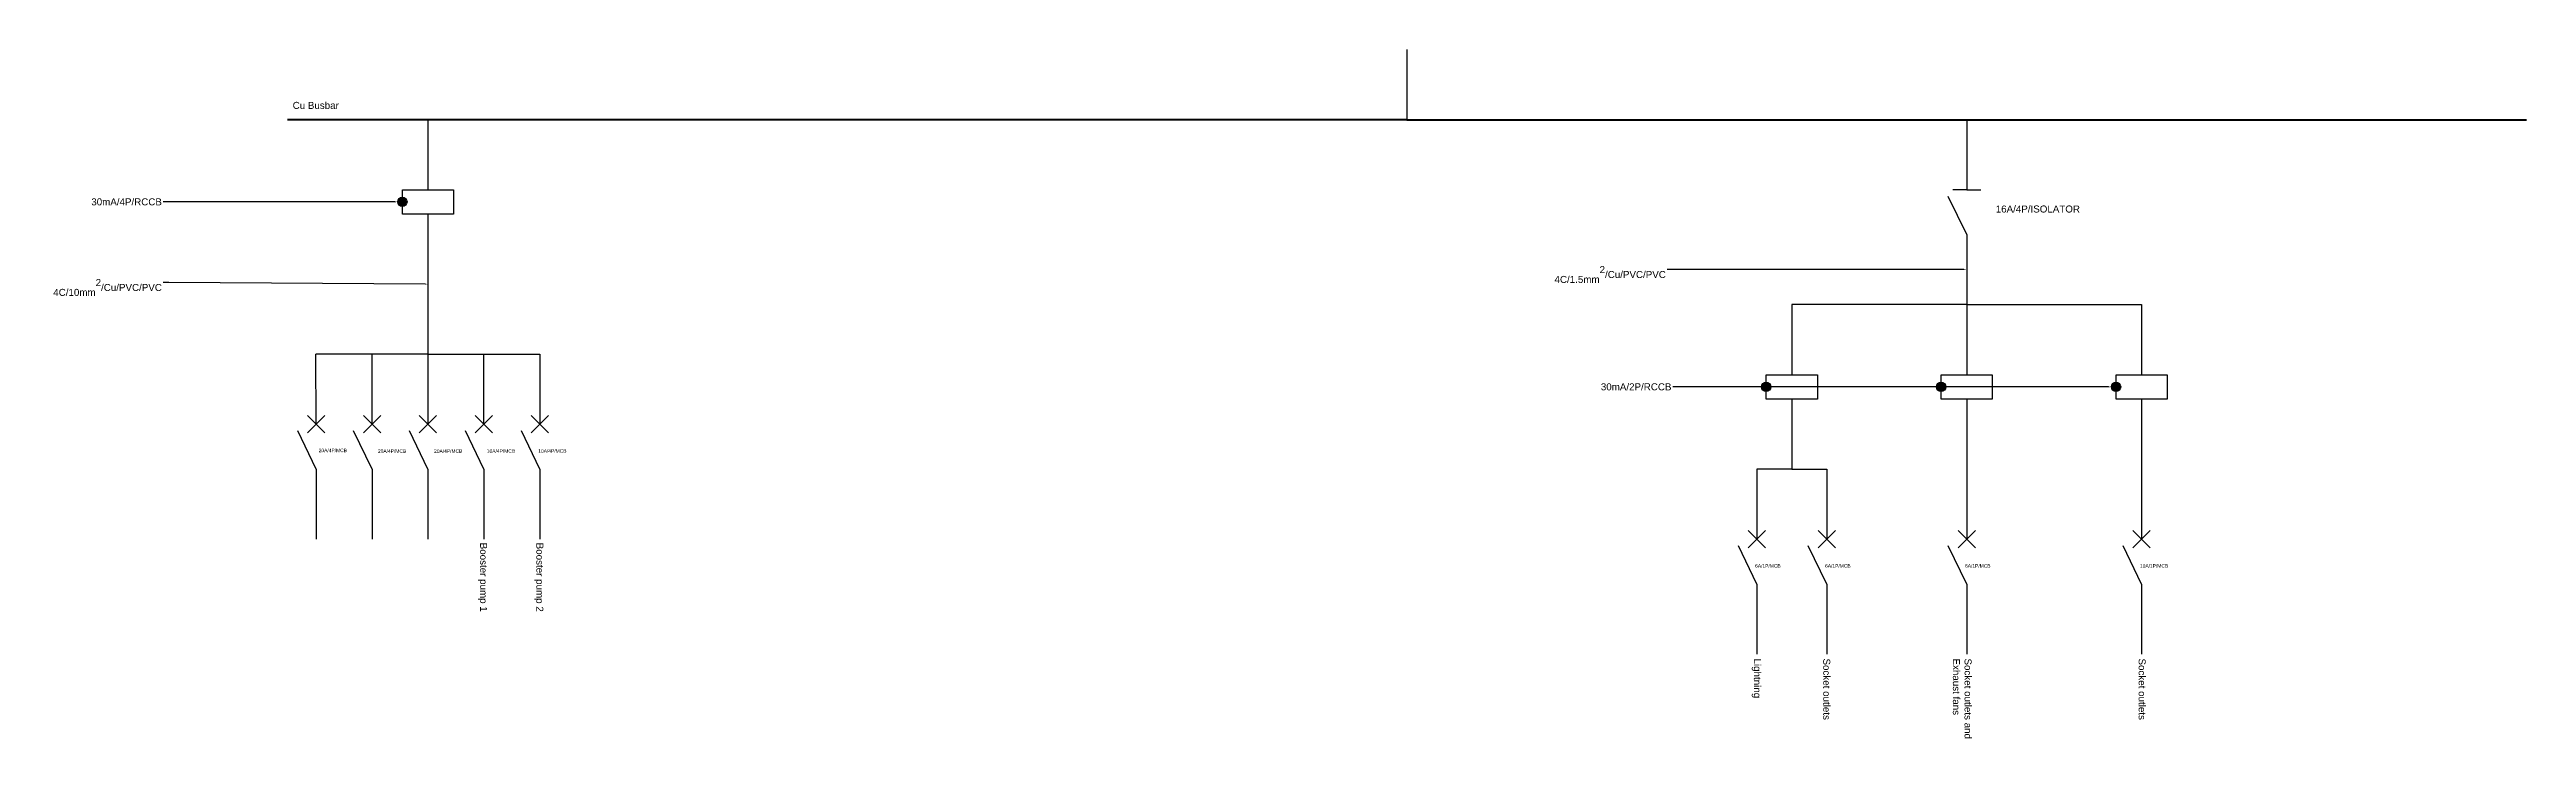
# Model space of a CAD drawing. Header units: millimetres. Extents: x 2231 to 7696, y 3773 to 5833.
# Drawn here: x 4156 to 7696, y 3773 to 4756 of the extents above; entities that cross this region are included whole.
import ezdxf
from ezdxf import colors
from ezdxf.entities.mleader import LeaderData, LeaderLine
from ezdxf.math import Vec2, Vec3

# ---------------------------------------------------------------- set-up
doc = ezdxf.new("R2010")
doc.units = ezdxf.units.MM
doc.styles.get("Standard").update_dxf_attribs({"font": ''})
doc.styles.get('Standard').set_extended_font_data('Arial')

msp = doc.modelspace()

# ---------------------------------------------------------------- texts
at = {"attachment_point": 1}
for s, width, insert, char_height in [('Cu Busbar', 89.142, (4503.6, 4681.5), 10), ('16A/4P/ISOLATOR', 133.976, (6937.7, 4533.6), 10), ('20A/4P/MCB', 43.638, (4540.8, 4186.5), 5), ('20A/4P/MCB', 43.638, (4625.5, 4185.5), 5), ('20A/4P/MCB', 43.638, (4705.7, 4185.5), 5), ('10A/4P/MCB', 43.638, (4781.1, 4185.6), 5), ('10A/4P/MCB', 43.638, (4854.6, 4185.7), 5), ('6A/1P/MCB', 43.638, (6593.8, 4021.7), 5), ('6A/1P/MCB', 43.638, (6693.8, 4021.7), 5), ('6A/1P/MCB', 43.638, (6893.8, 4021.7), 5), ('10A/1P/MCB', 43.638, (7143.8, 4021.7), 5)]:
    msp.add_mtext_dynamic_manual_height_columns(s, width=width, gutter_width=12.5, heights=[0], dxfattribs=dict(at, insert=insert, char_height=char_height))
at = {"char_height": 10, "attachment_point": 1, "rotation": 270}
for s, width, gutter_width, insert in [('Booster pump 1', 135.431, 25.2, (4781.5, 4052.3)), ('Booster pump 2', 135.431, 25.2, (4861.9, 4052.3)), ('Lightning', 95.25, 12.5, (6602, 3887)), ('Socket outlets', 95.25, 12.5, (6701.1, 3887)), ('Socket outlets and Exhaust fans', 122.408, 12.5, (6903.1, 3887)), ('Socket outlets', 95.25, 12.5, (7151.9, 3887))]:
    msp.add_mtext_dynamic_manual_height_columns(s, width=width, gutter_width=gutter_width, heights=[0], dxfattribs=dict(at, insert=insert))

# ---------------------------------------------------------------- hatches: boundary and pattern name
h = msp.add_hatch(color=256)
h.dxf.hatch_style = 1
h.paths.add_polyline_path([(4653.8, 4538.8, 1), (4667, 4538.8, 1)])
h = msp.add_hatch(color=256)
h.dxf.hatch_style = 1
h.paths.add_polyline_path([(6603, 4274.7, 1), (6616.2, 4274.7)], flags=17)
h.paths.add_polyline_path([(6603, 4274.7, 1), (6616.2, 4274.7, 1)])
h = msp.add_hatch(color=256)
h.dxf.hatch_style = 1
h.paths.add_polyline_path([(6616.2, 4274.7), (6603, 4274.7, 1)])
h = msp.add_hatch(color=256)
h.dxf.hatch_style = 1
h.paths.add_polyline_path([(6866.2, 4274.7, 1), (6853, 4274.7)], flags=17)
h.paths.add_polyline_path([(6866.2, 4274.7, 1), (6853, 4274.7, 1)])
h = msp.add_hatch(color=256)
h.dxf.hatch_style = 1
h.paths.add_polyline_path([(6853, 4274.7), (6866.2, 4274.7, 1)])
h = msp.add_hatch(color=256)
h.dxf.hatch_style = 1
h.paths.add_polyline_path([(7116.2, 4274.7, 1), (7103, 4274.7, 1)])

# ---------------------------------------------------------------- linework, layer by layer
for p, q in [((6096.2, 4756.1), (6096.2, 4656.1)), ((4697, 4656.1), (4697, 4556.1)), ((6896.2, 4656.1), (6896.2, 4556.1)), ((6896.2, 4492.1), (6869.8, 4546.6)), ((6896.2, 4556.1), (6876.2, 4556.1)), ((6896.2, 4556.1), (6916.2, 4556.1)), ((4697, 4521.4), (4697, 4321.4)), ((6896.2, 4492.1), (6896.2, 4392.1)), ((6646.2, 4392.1), (6646.2, 4292.1)), ((6896.2, 4392.1), (6646.2, 4392.1)), ((6896.2, 4392.1), (6896.2, 4292.1)), ((6896.2, 4392.1), (7146.2, 4392.1)), ((7146.2, 4392.1), (7146.2, 4292.1)), ((4697, 4321.4), (4536.6, 4321.4)), ((4537, 4221.4), (4536.6, 4321.4)), ((4617, 4221.4), (4617, 4321.4)), ((4697, 4321.4), (4697, 4221.4)), ((4697, 4321.4), (4857, 4321.4)), ((4777, 4221.4), (4777, 4321.4)), ((4857, 4321.4), (4857, 4221.4)), ((6646.2, 4257.3), (6646.2, 4157.3)), ((6896.2, 4257.3), (6896.2, 4157.3)), ((7146.2, 4257.3), (7146.2, 4157.3)), ((4537, 4221.4), (4524.6, 4233.8)), ((4537, 4221.4), (4524.6, 4209)), ((4537, 4221.4), (4549.4, 4233.8)), ((4537, 4221.4), (4549.4, 4209)), ((4617, 4221.4), (4604.6, 4233.8)), ((4617, 4221.4), (4604.6, 4209)), ((4617, 4221.4), (4629.4, 4233.8)), ((4617, 4221.4), (4629.4, 4209)), ((4697, 4221.4), (4684.6, 4233.8)), ((4697, 4221.4), (4684.6, 4209)), ((4697, 4221.4), (4709.4, 4233.8)), ((4697, 4221.4), (4709.4, 4209)), ((4777, 4221.4), (4764.6, 4233.8)), ((4777, 4221.4), (4764.6, 4209)), ((4777, 4221.4), (4789.4, 4233.8)), ((4777, 4221.4), (4789.4, 4209)), ((4857, 4221.4), (4844.6, 4233.8)), ((4857, 4221.4), (4844.6, 4209)), ((4857, 4221.4), (4869.4, 4233.8)), ((4857, 4221.4), (4869.4, 4209)), ((4537.2, 4157.3), (4510.8, 4211.9)), ((4617, 4157.3), (4590.6, 4211.9)), ((4697, 4157.3), (4670.6, 4211.9)), ((4777, 4157.3), (4750.6, 4211.9)), ((4857, 4157.3), (4830.6, 4211.9)), ((4537.2, 4157.3), (4537.2, 4057.3)), ((4537.2, 4157.3), (4537.2, 4155.9)), ((4617, 4157.3), (4617, 4057.3)), ((4697, 4157.3), (4697, 4057.3)), ((4777, 4157.3), (4777, 4057.3)), ((4857, 4157.3), (4857, 4057.3)), ((6646.2, 4157.3), (6596.2, 4157.3)), ((6596.2, 4157.3), (6596.2, 4057.3)), ((6646.2, 4157.3), (6696.2, 4157.3)), ((6696.2, 4157.3), (6696.2, 4057.3)), ((6896.2, 4157.3), (6896.2, 4057.3)), ((7146.2, 4157.3), (7146.2, 4057.3)), ((6596.2, 3993.3), (6569.8, 4047.8)), ((6596.2, 4057.3), (6583.8, 4069.7)), ((6596.2, 4057.3), (6583.8, 4044.9)), ((6596.2, 4057.3), (6608.6, 4069.7)), ((6596.2, 4057.3), (6608.6, 4044.9)), ((6696.2, 3993.3), (6669.8, 4047.8)), ((6696.2, 4057.3), (6683.8, 4069.7)), ((6696.2, 4057.3), (6683.8, 4044.9)), ((6696.2, 4057.3), (6708.6, 4069.7)), ((6696.2, 4057.3), (6708.6, 4044.9)), ((6896.2, 3993.3), (6869.8, 4047.8)), ((6896.2, 4057.3), (6883.8, 4069.7)), ((6896.2, 4057.3), (6883.8, 4044.9)), ((6896.2, 4057.3), (6908.6, 4069.7)), ((6896.2, 4057.3), (6908.6, 4044.9)), ((7146.2, 3993.3), (7119.8, 4047.8)), ((7146.2, 4057.3), (7133.8, 4069.7)), ((7146.2, 4057.3), (7133.8, 4044.9)), ((7146.2, 4057.3), (7158.6, 4069.7)), ((7146.2, 4057.3), (7158.6, 4044.9)), ((6596.2, 3993.3), (6596.2, 3893.3)), ((6696.2, 3993.3), (6696.2, 3893.3)), ((6896.2, 3993.3), (6896.2, 3893.3)), ((7146.2, 3993.3), (7146.2, 3893.3))]:
    msp.add_line(p, q)
at = {"lineweight": 50}
for q in [(4496.2, 4656.1), (7696.2, 4656.1)]:
    msp.add_line((6096.2, 4656.1), q, dxfattribs=at)
for points in [[(4660.4, 4545.4), (4660.4, 4556.1), (4733.6, 4556.1), (4733.6, 4521.4), (4660.4, 4521.4), (4660.4, 4532.1)], [(6609.6, 4281.3), (6609.6, 4292.1), (6682.8, 4292.1), (6682.8, 4257.3), (6609.6, 4257.3), (6609.6, 4268.1)], [(6859.6, 4281.3), (6859.6, 4292.1), (6932.8, 4292.1), (6932.8, 4257.3), (6859.6, 4257.3), (6859.6, 4268.1)], [(7109.6, 4281.3), (7109.6, 4292.1), (7182.8, 4292.1), (7182.8, 4257.3), (7109.6, 4257.3), (7109.6, 4268.1)]]:
    msp.add_lwpolyline(points)
for centre in [(4660.4, 4538.8), (6609.6, 4274.7), (6859.6, 4274.7), (7109.6, 4274.7)]:
    msp.add_circle(centre, 6.63)

msp.set_redraw_order([(e.dxf.handle, doc.entitydb.next_handle()) for e in msp.query("TEXT MTEXT ATTDEF DIMENSION ARC_DIMENSION")])  # texts and dimensions are drawn at this point

# ---------------------------------------------------------------- leaders
ml = msp.add_multileader_mtext('Standard')
ml.set_content('30mA/4P/RCCB', color=256)
ml.set_leader_properties()
ml.build(insert=Vec2(0, 0))
ctx = ml.context
ctx.base_point, ctx.char_height, ctx.plane_origin = Vec3(4215.1, 4538.8), 10, Vec3(4653.8, 4538.8)
ctx.text_align_type = 2
notes = []
notes.append((ctx, [(0, (1, 1, 0), (4326.7, 4538.8), (-1, 0), 8, [(0, [(4653.8, 4538.8)], 0, [])])]))
ctx.mtext.insert, ctx.mtext.alignment, ctx.mtext.flow_direction = Vec3(4316.7, 4543.8), 3, 5
ml = msp.add_multileader_mtext('Standard')
ml.set_content('4C/10mm{\\A1;\\S2^ ;/Cu/PVC/PVC}', color=256)
ml.set_leader_properties()
ml.build(insert=Vec2(0, 0))
ctx = ml.context
ctx.base_point, ctx.char_height, ctx.plane_origin = Vec3(4160.6, 4423.5), 10, Vec3(4697, 4421.4)
ctx.text_align_type = 2
notes.append((ctx, [(0, (1, 1, 0), (4326.7, 4423.5), (-1, 0), 8, [(0, [(4697, 4421.4)], 0, [])])]))
ctx.mtext.insert, ctx.mtext.alignment, ctx.mtext.flow_direction = Vec3(4316.7, 4428.6), 3, 5
ml = msp.add_multileader_mtext('Standard')
ml.set_content('4C/1.5mm{\\A1;\\S2^ ;/Cu/PVC/PVC}', color=256)
ml.set_leader_properties()
ml.build(insert=Vec2(0, 0))
ctx = ml.context
ctx.base_point, ctx.char_height, ctx.plane_origin = Vec3(6306.2, 4442.1), 10, Vec3(6896.2, 4442.1)
ctx.text_align_type = 2
notes.append((ctx, [(0, (1, 1, 0), (6476.2, 4442.1), (-1, 0), 8, [(0, [(6896.2, 4442.1)], 0, [])])]))
ctx.mtext.insert, ctx.mtext.alignment, ctx.mtext.flow_direction = Vec3(6466.2, 4447.1), 3, 5
ml = msp.add_multileader_mtext('Standard')
ml.set_content('30mA/2P/RCCB', color=256)
ml.set_leader_properties()
ml.build(insert=Vec2(0, 0))
ctx = ml.context
ctx.base_point, ctx.char_height, ctx.plane_origin = Vec3(6372.6, 4274.7), 10, Vec3(7103, 4274.7)
ctx.text_align_type = 2
notes.append((ctx, [(0, (1, 1, 0), (6484.2, 4274.7), (-1, 0), 8, [(0, [(7103, 4274.7)], 0, [])])]))
ctx.mtext.insert, ctx.mtext.alignment, ctx.mtext.flow_direction = Vec3(6474.2, 4279.8), 3, 5
for ctx, leaders in notes:
    for number, flags, end, landing, length, lines in leaders:
        leader = LeaderData()
        leader.index, (leader.has_last_leader_line, leader.has_dogleg_vector, leader.attachment_direction) = number, flags
        leader.last_leader_point, leader.dogleg_vector, leader.dogleg_length = Vec3(end), Vec3(landing), length
        for number, points, colour, breaks in lines:
            line = LeaderLine()
            line.index, line.vertices, line.color, line.breaks = number, Vec3.list(points), colors.encode_raw_color(colour), breaks
            leader.lines.append(line)
        ctx.leaders.append(leader)

doc.saveas('drawing.dxf')
